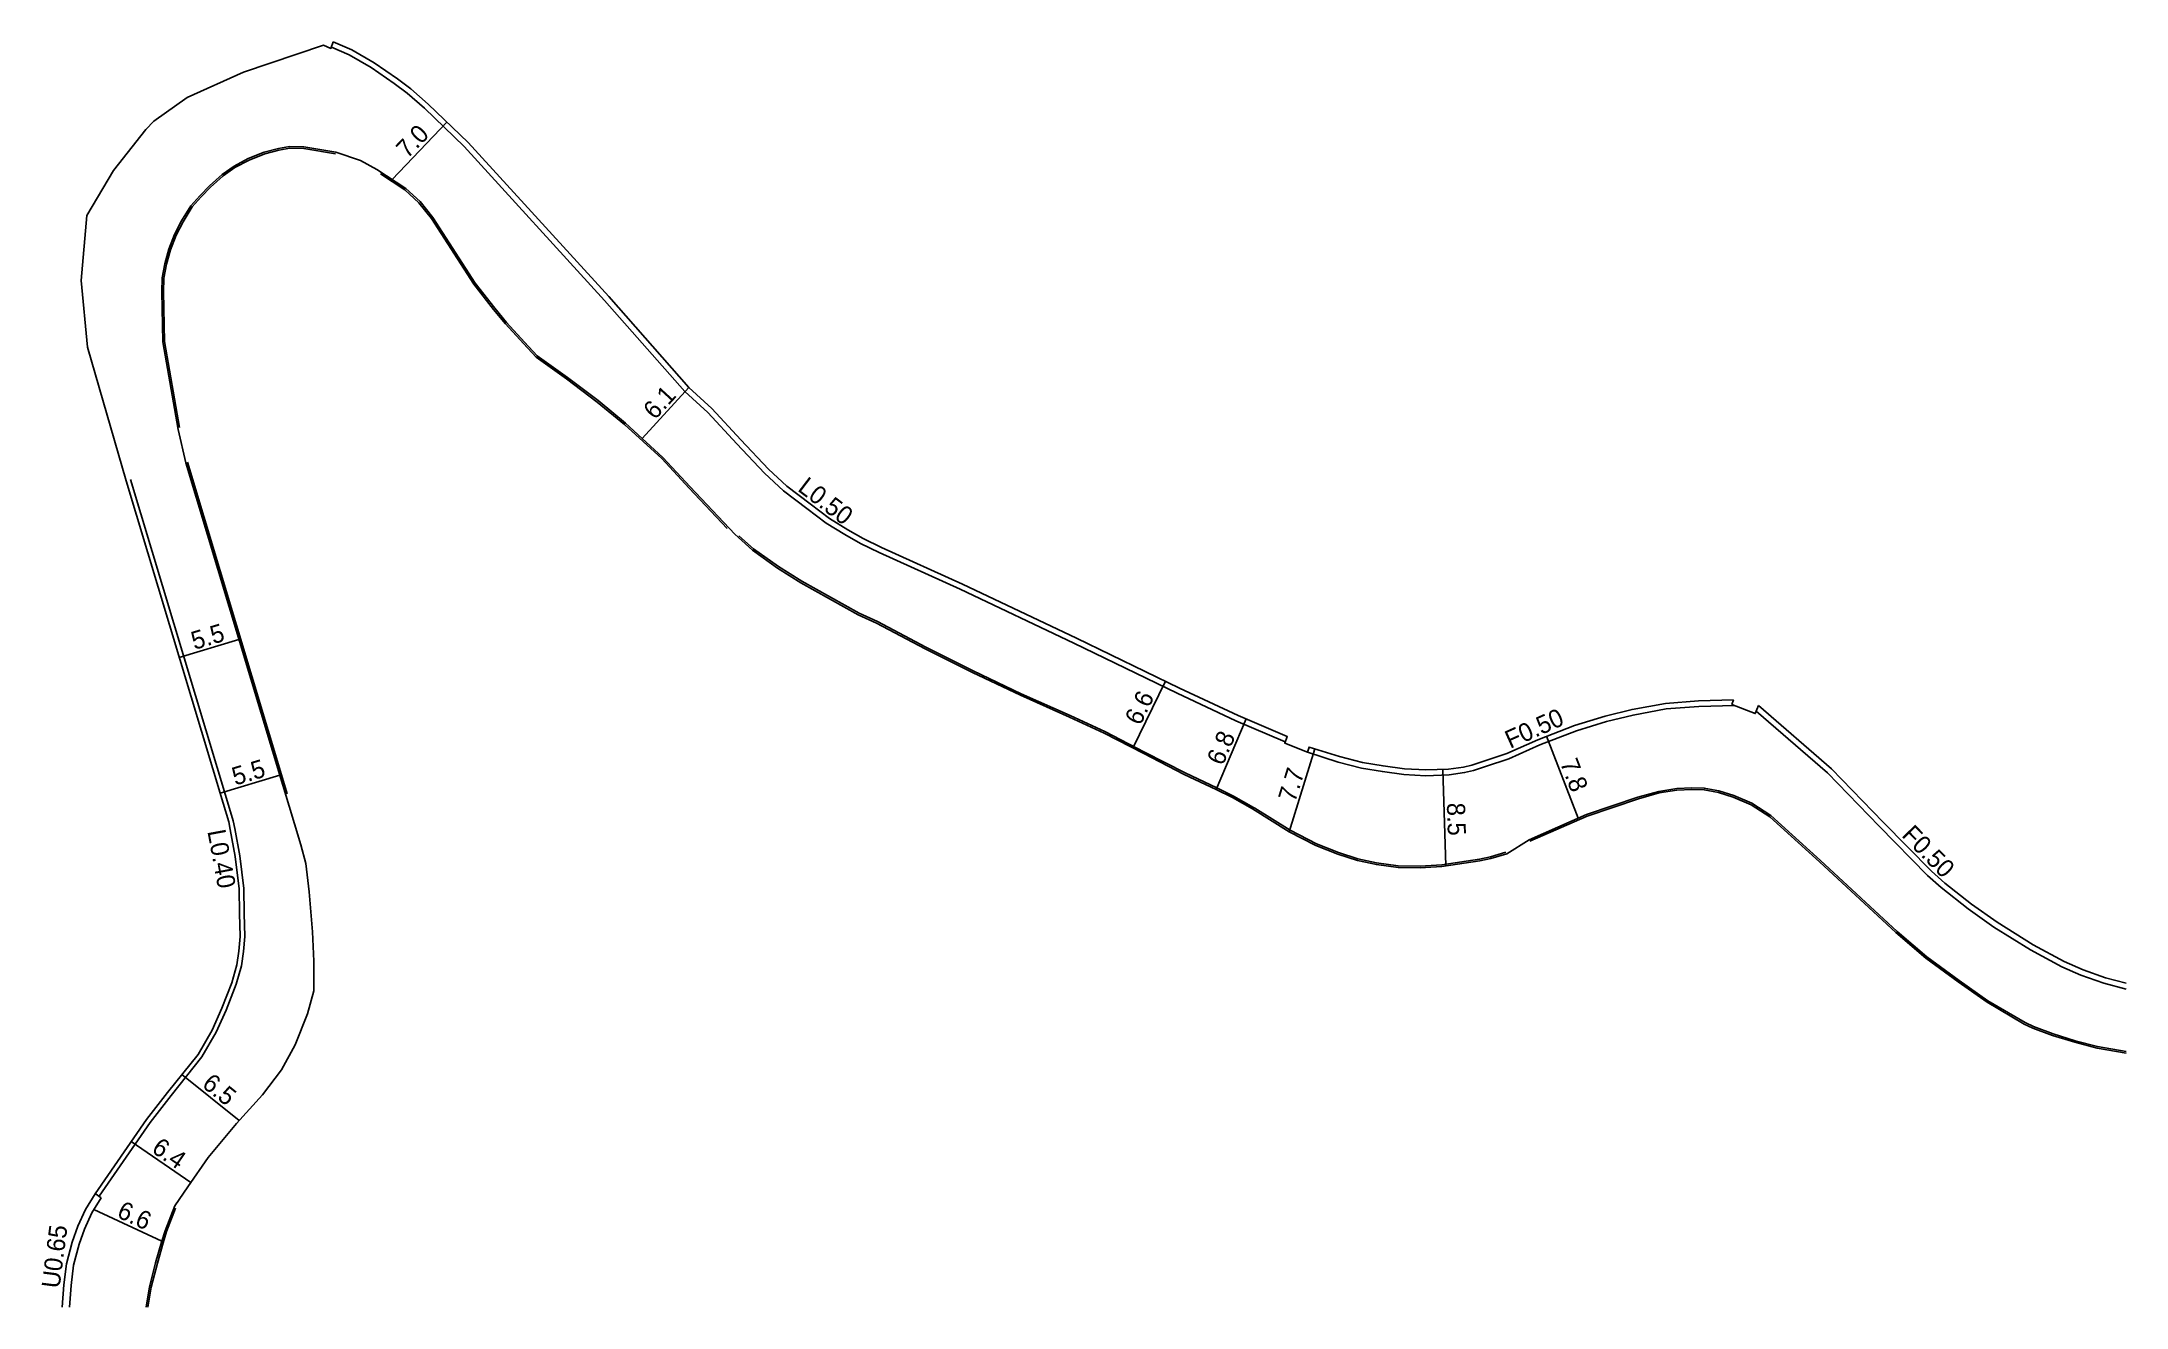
# Model space of a CAD drawing. Header units: metres. Extents: x -24000 to -20000, y -93000 to -89999.
# Drawn here: x -23384 to -23200, y -91800 to -91688.3 of the extents above; entities that cross this region are included whole.
import ezdxf

# ---------------------------------------------------------------- set-up
doc = ezdxf.new("R2010")
doc.units = ezdxf.units.M
doc.header["$LTSCALE"] = 2.5
for name, color, linetype in [('側溝・桝', 7, 'Continuous'), ('幅員', 7, 'Continuous'), ('歩道・分離帯・安全施設', 7, 'Continuous'), ('道路', 7, 'Continuous')]:
    doc.layers.add(name, color=color, linetype=linetype)
doc.styles.get("Standard").update_dxf_attribs({"font": ''})
doc.styles.get('Standard').set_extended_font_data('@MS PGothic')

msp = doc.modelspace()

# ---------------------------------------------------------------- texts
at = {"layer": '側溝・桝'}
for s, rotation, p in [('L0.50', 322.7421, (-23317.33, -91727.86)), ('F0.50', 24.1549, (-23254.37, -91750.71)), ('L0.40', 280.5606, (-23369.34, -91757.97)), ('F0.50', 314.4563, (-23219.9, -91758.39)), ('U0.65', 82.6278, (-23382.39, -91798.38))]:
    msp.add_text(s, height=1.6, rotation=rotation, dxfattribs=at).set_placement(p)
at = {"layer": '幅員'}
for s, rotation, p in [('7.0', 46.2814, (-23351.68, -91698.65)), ('6.1', 47.5163, (-23329.84, -91721.71)), ('5.5', 16.743, (-23370.48, -91741.97)), ('6.6', 64.134, (-23287.01, -91748.71)), ('6.8', 66.9153, (-23279.73, -91752.25)), ('5.5', 16.743, (-23366.88, -91753.95)), ('7.7', 72.8107, (-23273.35, -91755.48)), ('7.8', 291.0208, (-23249.99, -91751.93)), ('8.5', 271.8318, (-23259.96, -91755.48)), ('6.5', 321.2916, (-23369.9, -91780.48)), ('6.4', 325.3379, (-23374.35, -91786.23)), ('6.6', 335.1733, (-23377.41, -91792))]:
    msp.add_text(s, height=1.6, rotation=rotation, dxfattribs=at).set_placement(p)

# ---------------------------------------------------------------- linework, layer by layer
at = {"layer": '側溝・桝'}
for points in [[(-23358.39, -91688.76), (-23356.82, -91689.44), (-23354.88, -91690.56), (-23352.86, -91691.96), (-23351.7, -91692.81), (-23350.19, -91694.15)], [(-23274.22, -91750.08), (-23278.59, -91748.22), (-23283.77, -91745.79), (-23292.87, -91741.38), (-23302.91, -91736.61), (-23310.05, -91733.37), (-23311.69, -91732.57), (-23313.07, -91731.78), (-23314.73, -91730.77), (-23316.44, -91729.48), (-23318.51, -91727.91), (-23320.17, -91726.37), (-23322.62, -91723.76), (-23325.18, -91721), (-23327.2, -91719.16), (-23334.28, -91711.11), (-23346.68, -91697.51), (-23350.19, -91694.15)], [(-23378.89, -91790.19), (-23374.38, -91783.67), (-23372.54, -91781.3), (-23369.82, -91777.9), (-23368.55, -91775.71), (-23367.67, -91773.76), (-23366.79, -91771.48), (-23366.34, -91769.86), (-23366.16, -91768.6), (-23366.04, -91767.27), (-23366.08, -91765.22), (-23366.13, -91763.04), (-23366.47, -91760.15), (-23366.92, -91757.74), (-23367.05, -91757.05), (-23367.55, -91755.38), (-23376.12, -91726.91)], [(-23234.57, -91746.87), (-23237.73, -91746.96), (-23240.6, -91747.18), (-23243.52, -91747.71), (-23245.86, -91748.29), (-23248.52, -91749.12), (-23251.74, -91750.35), (-23254.48, -91751.58), (-23256.55, -91752.27), (-23257.6, -91752.61), (-23258.39, -91752.8), (-23259.75, -91753), (-23261.81, -91753.07), (-23263.76, -91752.95), (-23265.65, -91752.71), (-23267.49, -91752.4), (-23269.56, -91751.86), (-23272.27, -91750.99)], [(-23200, -91771.9), (-23201.98, -91771.39), (-23204.01, -91770.67), (-23205.69, -91769.93), (-23208.46, -91768.43), (-23211.69, -91766.43), (-23213.95, -91764.83), (-23216.35, -91762.93), (-23217.54, -91761.87), (-23221.81, -91757.52), (-23226.36, -91752.82), (-23232.66, -91747.38)], [(-23381.51, -91800), (-23381.37, -91798.08), (-23381.14, -91796.29), (-23380.66, -91794.43), (-23380.17, -91793.09), (-23379.52, -91791.67), (-23378.7, -91790.34), (-23378.7, -91790.33)], [(-23378.7, -91790.33), (-23379.23, -91789.96)]]:
    msp.add_lwpolyline(points, dxfattribs=at)
at = {"layer": '幅員', "flags": 128}
for points in [[(-23353.04, -91700.43), (-23348.19, -91695.36)], [(-23330.96, -91723.3), (-23326.84, -91718.8)], [(-23366.55, -91741.05), (-23371.82, -91742.64)], [(-23287.66, -91750.63), (-23284.8, -91744.73)], [(-23280.32, -91754.28), (-23277.67, -91748.06)], [(-23248.38, -91756.82), (-23251.16, -91749.59)], [(-23273.87, -91758.01), (-23271.61, -91750.7)], [(-23362.94, -91753.03), (-23368.21, -91754.62)], [(-23260.04, -91761.03), (-23260.31, -91752.52)], [(-23366.52, -91783.51), (-23371.59, -91779.45)], [(-23370.8, -91788.99), (-23376.05, -91785.36)], [(-23373.35, -91794.15), (-23379.37, -91791.36)]]:
    msp.add_lwpolyline(points, dxfattribs=at)
at = {"layer": '歩道・分離帯・安全施設'}
for points in [[(-23371.79, -91722.32), (-23373.13, -91714.74), (-23373.2, -91710.36), (-23373.17, -91709.15), (-23372.95, -91707.91), (-23372.59, -91706.65), (-23372.1, -91705.35), (-23371.48, -91704.16), (-23370.67, -91702.86), (-23369.89, -91701.97), (-23369.05, -91701.1), (-23367.93, -91700.12), (-23366.9, -91699.38), (-23365.66, -91698.73), (-23364.28, -91698.16), (-23363.02, -91697.84), (-23362.07, -91697.68), (-23360.83, -91697.69), (-23358.03, -91698.16)], [(-23354.07, -91699.93), (-23351.9, -91701.36), (-23350.67, -91702.49), (-23349.56, -91703.87), (-23345.82, -91709.67), (-23344.08, -91711.9), (-23343.04, -91713.17), (-23341.45, -91714.91), (-23340.32, -91716.12), (-23337.64, -91718.03), (-23334.93, -91720.08), (-23332.53, -91722.07), (-23329.24, -91725.08), (-23326.82, -91727.68), (-23323.47, -91731.25)], [(-23362.29, -91754.68), (-23362.54, -91753.87), (-23371.1, -91725.4)], [(-23322.44, -91731.88), (-23321.14, -91733.05), (-23318.95, -91734.61), (-23316.89, -91735.9), (-23311.83, -91738.73), (-23310.21, -91739.46), (-23305.93, -91741.73), (-23301.77, -91743.82), (-23297.51, -91745.83)], [(-23297.51, -91745.83), (-23293.2, -91747.76), (-23290.15, -91749.18), (-23286.63, -91750.98), (-23283.06, -91752.81), (-23280.26, -91754.14), (-23278.8, -91754.87), (-23277.03, -91755.87)], [(-23252.64, -91758.86), (-23247.58, -91756.63), (-23243.05, -91755.12), (-23241.23, -91754.59), (-23239.66, -91754.34), (-23238.34, -91754.29), (-23237.25, -91754.31), (-23235.99, -91754.54), (-23234.69, -91754.96), (-23233.11, -91755.63), (-23231.45, -91756.69), (-23227.08, -91760.67), (-23220.33, -91766.92), (-23217.68, -91769.18), (-23214.84, -91771.28), (-23212.29, -91773.07), (-23209, -91775), (-23208.25, -91775.35), (-23206.5, -91775.99), (-23204.54, -91776.6)], [(-23277.03, -91755.87), (-23276.91, -91755.94), (-23273.79, -91757.88), (-23271.46, -91759.09), (-23269.53, -91759.85), (-23267.8, -91760.42), (-23266.16, -91760.77), (-23264.25, -91761.02), (-23262.31, -91761.05), (-23260.41, -91760.94), (-23257.07, -91760.44), (-23256.11, -91760.23), (-23254.74, -91759.83)], [(-23204.54, -91776.6), (-23202.56, -91777.11), (-23200, -91777.57)], [(-23374.58, -91800), (-23374.29, -91798.22), (-23373.75, -91796.1), (-23373.24, -91794.31), (-23372.93, -91793.31), (-23372.14, -91791.26)]]:
    msp.add_lwpolyline(points, dxfattribs=at)
at = {"layer": '道路'}
for points in [[(-23376.51, -91727.03), (-23379.91, -91715.24), (-23380.48, -91709.34), (-23379.98, -91703.6), (-23377.63, -91699.64), (-23374.78, -91696.01), (-23374.06, -91695.28), (-23371.12, -91693.2), (-23366.14, -91690.95), (-23359.1, -91688.58), (-23358.43, -91688.86), (-23358.25, -91688.27)], [(-23358.25, -91688.27), (-23356.59, -91688.99), (-23354.62, -91690.14), (-23352.56, -91691.55), (-23351.38, -91692.42), (-23349.84, -91693.78)], [(-23234.65, -91746.36), (-23237.76, -91746.45), (-23240.66, -91746.68), (-23243.62, -91747.22), (-23245.99, -91747.8), (-23248.69, -91748.64), (-23251.93, -91749.89), (-23254.66, -91751.11), (-23256.71, -91751.79), (-23257.74, -91752.13), (-23258.49, -91752.31), (-23259.8, -91752.5), (-23261.8, -91752.56), (-23263.71, -91752.45), (-23265.58, -91752.21), (-23267.39, -91751.9), (-23269.42, -91751.38), (-23272.11, -91750.54), (-23272.27, -91750.99), (-23274.26, -91750.19), (-23274.04, -91749.61), (-23278.38, -91747.76), (-23283.55, -91745.34), (-23292.65, -91740.92), (-23302.7, -91736.15), (-23309.84, -91732.92), (-23311.46, -91732.13), (-23312.82, -91731.35), (-23314.45, -91730.35), (-23316.14, -91729.08), (-23318.19, -91727.52), (-23319.82, -91726.02), (-23322.26, -91723.42), (-23324.83, -91720.64), (-23326.84, -91718.8), (-23333.91, -91710.77), (-23346.32, -91697.16), (-23349.84, -91693.78)], [(-23354.39, -91699.54), (-23355.82, -91698.76), (-23358, -91698.01), (-23360.82, -91697.54), (-23362.09, -91697.53), (-23363.05, -91697.69), (-23364.33, -91698.02), (-23365.73, -91698.59), (-23366.98, -91699.25), (-23368.02, -91700), (-23369.15, -91700.99), (-23370.01, -91701.87), (-23370.79, -91702.77), (-23371.62, -91704.09), (-23372.24, -91705.29), (-23372.73, -91706.6), (-23373.1, -91707.88), (-23373.32, -91709.13), (-23373.35, -91710.36), (-23373.28, -91714.76), (-23371.91, -91722.51), (-23371.24, -91725.45)], [(-23297.58, -91745.96), (-23301.83, -91743.96), (-23306, -91741.86), (-23310.28, -91739.59), (-23311.9, -91738.86), (-23316.97, -91736.03), (-23319.03, -91734.74), (-23321.23, -91733.16), (-23322.79, -91731.76), (-23326.72, -91727.58), (-23329.13, -91724.98), (-23332.43, -91721.95), (-23334.84, -91719.96), (-23337.55, -91717.91), (-23340.22, -91716.01), (-23341.34, -91714.81), (-23342.93, -91713.07), (-23343.96, -91711.8), (-23345.7, -91709.58), (-23349.43, -91703.78), (-23350.56, -91702.38), (-23351.81, -91701.24), (-23354.39, -91699.54)], [(-23374.73, -91800), (-23374.43, -91798.19), (-23373.9, -91796.06), (-23373.39, -91794.26), (-23373.07, -91793.26), (-23372.21, -91791.03), (-23371.06, -91789.36), (-23369.27, -91786.77), (-23366.76, -91783.77), (-23364.48, -91781.25), (-23362.81, -91779.02), (-23361.59, -91776.83), (-23360.49, -91774.08), (-23359.93, -91772.06), (-23359.94, -91769.45), (-23360.05, -91766.84), (-23360.34, -91763.32), (-23360.65, -91760.82), (-23361.08, -91759.18), (-23362.68, -91753.91), (-23371.24, -91725.45)], [(-23382.16, -91800), (-23382.01, -91798.02), (-23381.77, -91796.17), (-23381.28, -91794.24), (-23380.77, -91792.84), (-23380.09, -91791.37), (-23379.25, -91789.98), (-23374.71, -91783.42), (-23372.87, -91781.04), (-23370.16, -91777.67), (-23368.92, -91775.52), (-23368.05, -91773.6), (-23367.18, -91771.35), (-23366.74, -91769.77), (-23366.56, -91768.55), (-23366.45, -91767.26), (-23366.49, -91765.23), (-23366.54, -91763.07), (-23366.87, -91760.21), (-23367.32, -91757.81), (-23367.45, -91757.15), (-23367.95, -91755.5), (-23376.51, -91727.03)], [(-23297.58, -91745.96), (-23293.26, -91747.9), (-23290.21, -91749.31), (-23286.7, -91751.12), (-23283.13, -91752.95), (-23280.32, -91754.28), (-23278.87, -91755), (-23277.1, -91756)], [(-23232.47, -91746.88), (-23232.75, -91747.59), (-23234.81, -91746.77), (-23234.65, -91746.36)], [(-23200, -91771.38), (-23201.83, -91770.91), (-23203.82, -91770.2), (-23205.47, -91769.48), (-23208.21, -91767.99), (-23211.41, -91766.01), (-23213.65, -91764.42), (-23216.02, -91762.55), (-23217.19, -91761.51), (-23221.45, -91757.17), (-23226.02, -91752.45), (-23232.47, -91746.88)], [(-23200, -91777.42), (-23202.53, -91776.96), (-23204.5, -91776.46), (-23206.45, -91775.85), (-23208.19, -91775.21), (-23208.93, -91774.87), (-23212.21, -91772.94), (-23214.75, -91771.16), (-23217.59, -91769.06), (-23220.23, -91766.81), (-23226.98, -91760.56), (-23231.36, -91756.57), (-23233.04, -91755.5), (-23234.64, -91754.82), (-23235.95, -91754.4), (-23237.24, -91754.16), (-23238.34, -91754.14), (-23239.67, -91754.19), (-23241.26, -91754.45), (-23243.1, -91754.97), (-23247.63, -91756.49), (-23252.69, -91758.72), (-23254.67, -91759.96), (-23256.07, -91760.38), (-23257.05, -91760.59), (-23260.39, -91761.09), (-23262.31, -91761.2), (-23264.26, -91761.17), (-23266.18, -91760.92), (-23267.84, -91760.56), (-23269.58, -91759.99), (-23271.52, -91759.22), (-23273.87, -91758.01), (-23277.1, -91756)]]:
    msp.add_lwpolyline(points, dxfattribs=at)

msp.set_redraw_order([(e.dxf.handle, doc.entitydb.next_handle()) for e in msp.query("TEXT MTEXT ATTDEF DIMENSION ARC_DIMENSION")])  # texts and dimensions are drawn at this point

doc.saveas('drawing.dxf')
